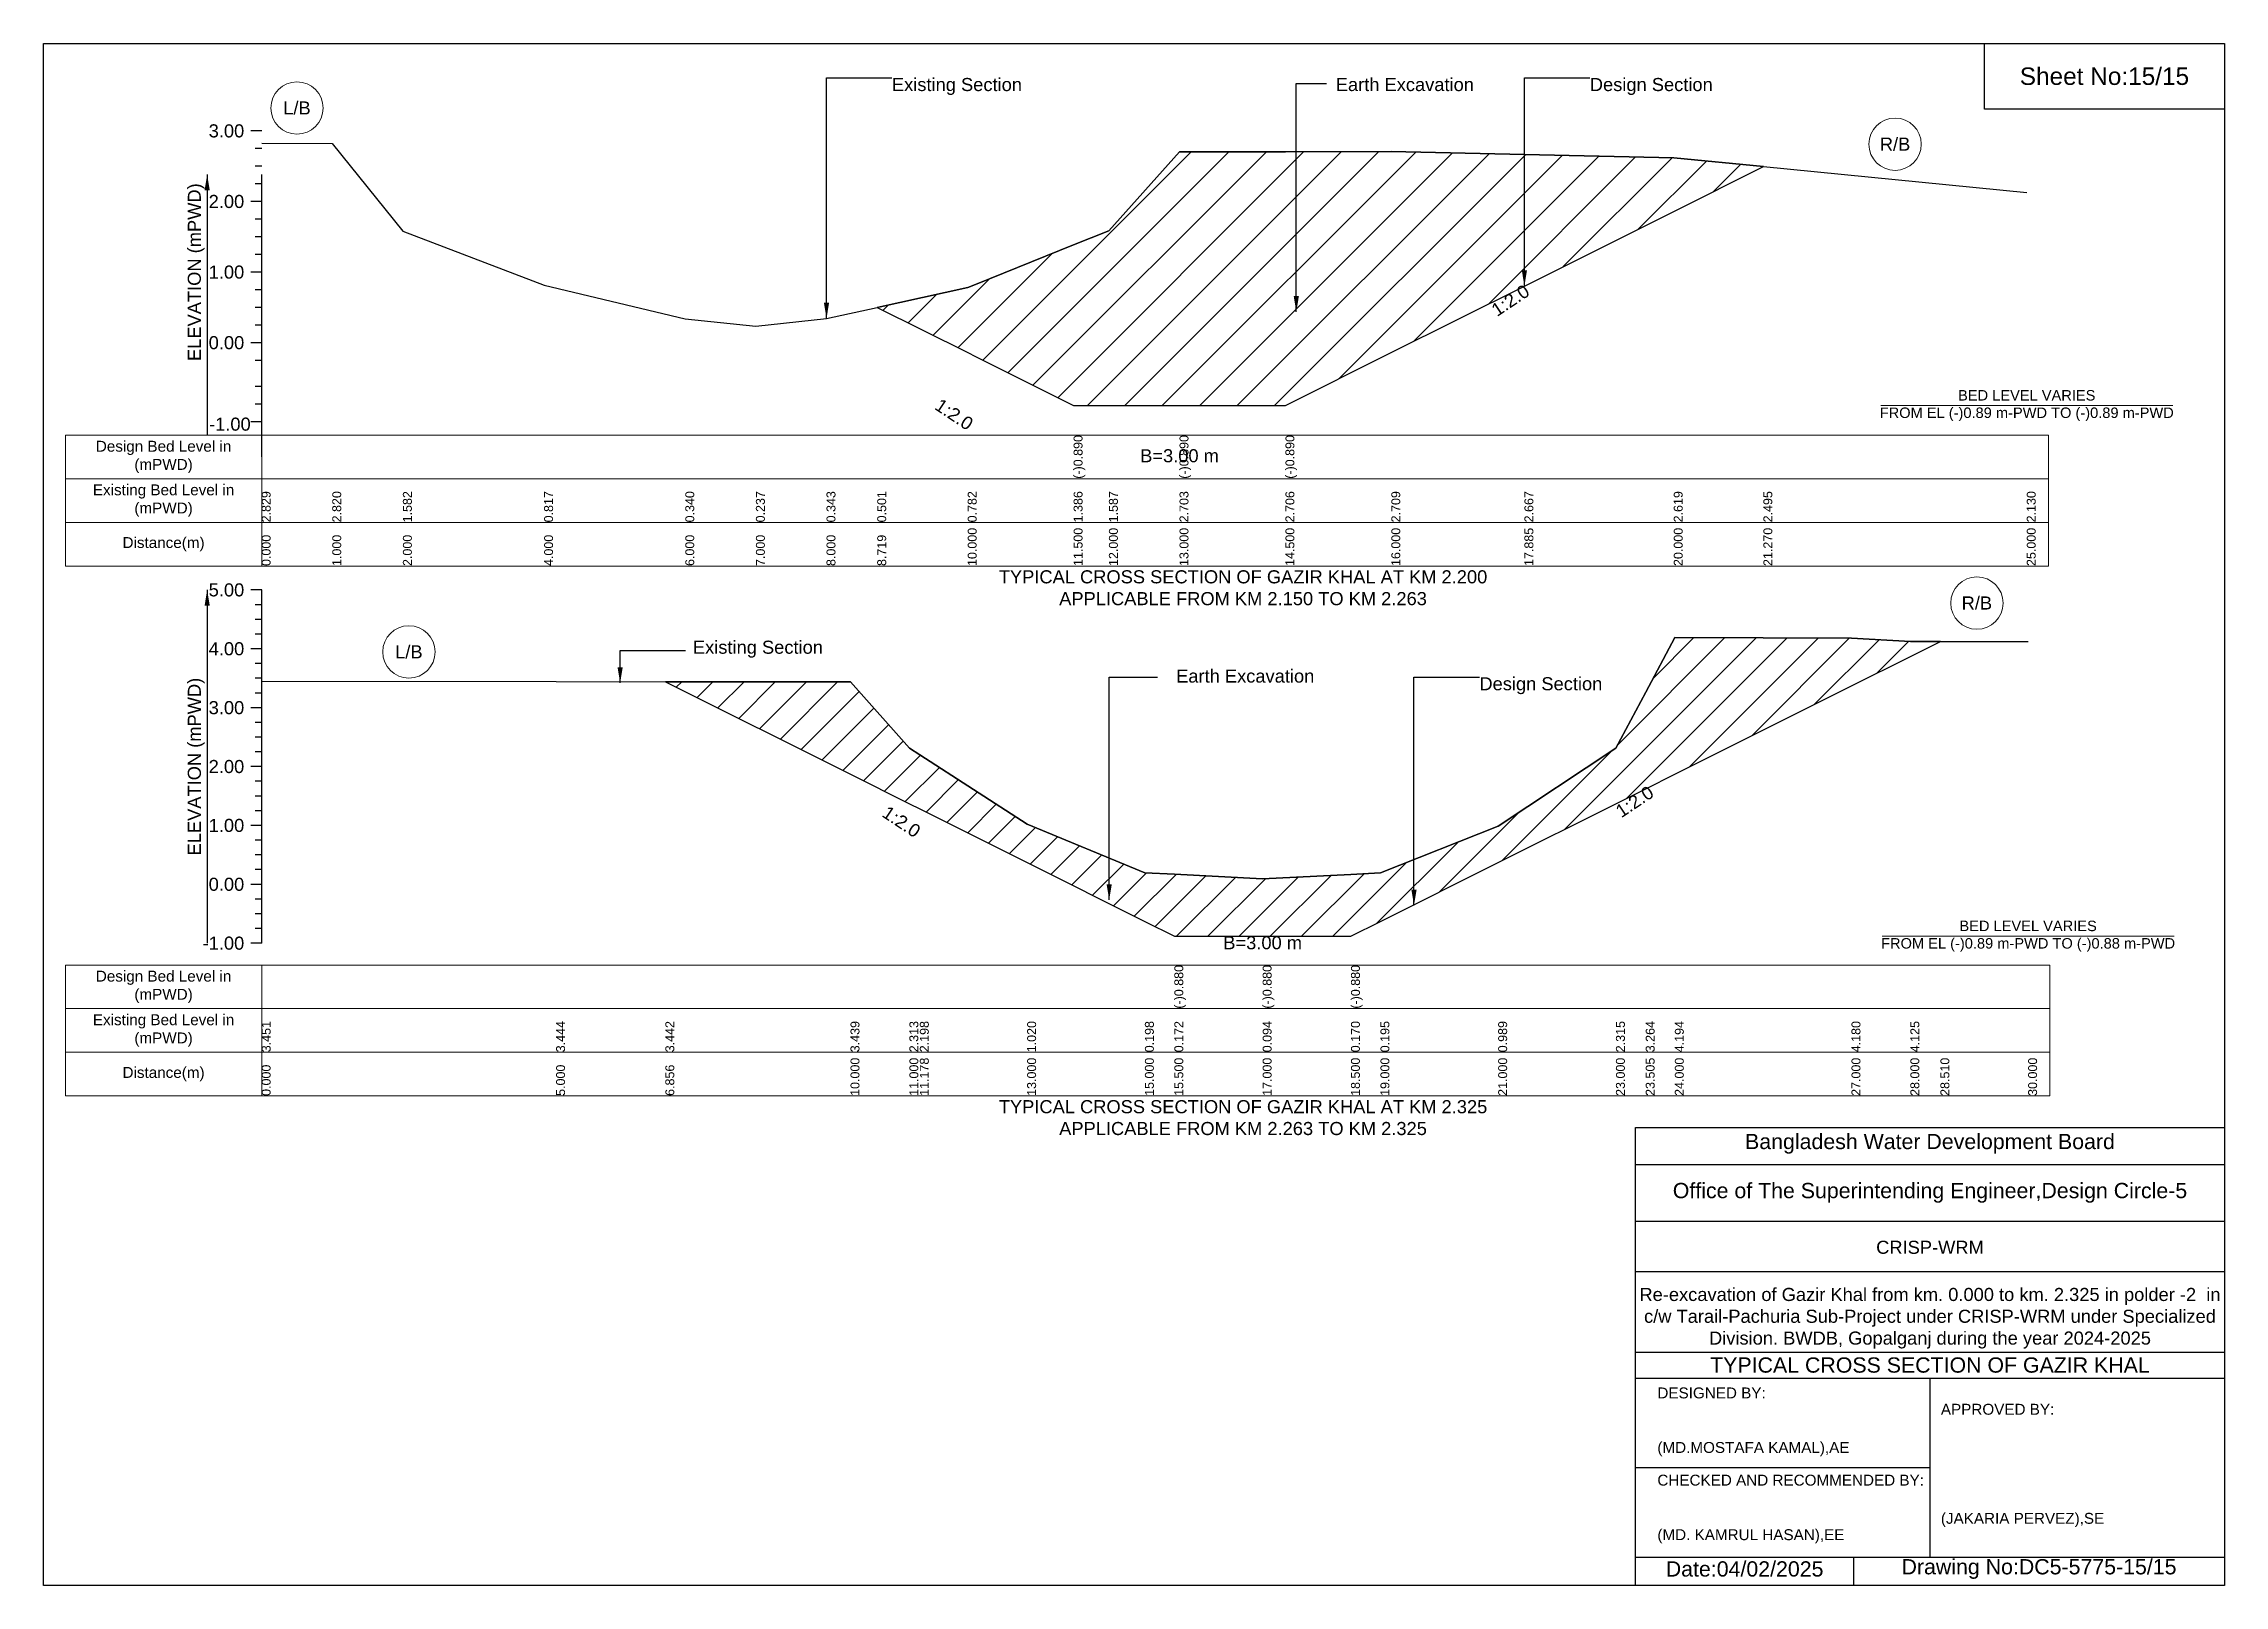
# Model space of a CAD drawing. Header units: inches. Extents: x 91000 to 258000, y -5656 to 9994.
# Drawn here: x 240000 to 248000, y -5656 to 0 of the extents above; entities that cross this region are included whole.
import ezdxf

# ---------------------------------------------------------------- set-up
doc = ezdxf.new("R2010")
doc.units = ezdxf.units.IN
doc.header["$LTSCALE"] = 7
doc.header["$MEASUREMENT"] = 0
for name, color, linetype, lineweight in [('Cross section Data Border', 7, 'Continuous', 9), ('Cross Section Labels', 7, 'Continuous', 9), ('Existing_Bed_Level for Xsection', 7, 'Continuous', 25)]:
    doc.layers.add(name, color=color, linetype=linetype, lineweight=lineweight)
doc.styles.get("Standard").update_dxf_attribs({"font": 'arial.ttf'})
doc.dimstyles.get("Standard").update_dxf_attribs({"dimtxt": 0.18, "dimasz": 0.18, "dimexe": 0.18, "dimexo": 0.0625, "dimgap": 0.09, "dimtad": 0, "dimtih": 1, "dimtoh": 1, "dimdec": 4, "dimzin": 0, "dimdsep": 46, "dimtxsty": 'Standard', "dimcen": 0.09, "dimadec": 0, "dimazin": 0, "dimtfac": 1, "dimtdec": 4, "dimtofl": 0, "dimtmove": 0, "dimatfit": 3, "dimfxl": 1, "dimtolj": 1, "dimtzin": 0, "dimarcsym": 0})

msp = doc.modelspace()

# ---------------------------------------------------------------- texts
at = {"attachment_point": 5}
for s, insert, char_height in [('Sheet No:15/15', (247560, -120), 64), ('Bangladesh Water Development Board', (246920, -4036), 56), ('Office of The Superintending Engineer,Design Circle-5', (246920, -4216), 56)]:
    msp.add_mtext(s, dxfattribs=dict(at, insert=insert, char_height=char_height))
for s, insert, char_height, width, attachment_point in [('CRISP-WRM', (246920, -4416), 48, 2240, 5), ('Re-excavation of Gazir Khal from km. 0.000 to km. 2.325 in polder -2  in c/w Tarail-Pachuria Sub-Project under CRISP-WRM under Specialized Division. BWDB, Gopalganj during the year 2024-2025', (246920, -4676), 48, 2160, 5), ('TYPICAL CROSS SECTION OF GAZIR KHAL', (246920, -4848), 56, 2240, 5), ('DESIGNED BY:^J^J^J(MD.MOSTAFA KAMAL),AE', (245920, -5056), 40, 1120, 4), ('APPROVED BY:^J^J^J^J^J^J(JAKARIA PERVEZ),SE', (246960, -5216), 40, 1120, 4), ('CHECKED AND RECOMMENDED BY:^J^J^J(MD. KAMRUL HASAN),EE', (245920, -5376), 40, 1120, 4), ('Date:04/02/2025', (246240, -5596), 56, 1120, 5), ('Drawing No:DC5-5775-15/15', (247320, -5596), 56, 1760, 5)]:
    msp.add_mtext(s, dxfattribs=dict(insert=insert, char_height=char_height, width=width, attachment_point=attachment_point))
at = {"layer": 'Cross section Data Border', "char_height": 40, "width": 640, "attachment_point": 5}
for s, insert in [('Design Bed Level in (mPWD)', (240440, -1516.4)), ('Existing Bed Level in (mPWD)', (240440, -1676.4)), ('Distance(m)', (240440, -1836.4)), ('Design Bed Level in (mPWD)', (240440, -3460.3)), ('Existing Bed Level in (mPWD)', (240440, -3620.3)), ('Distance(m)', (240440, -3780.3))]:
    msp.add_mtext(s, dxfattribs=dict(at, insert=insert))
at = {"layer": 'Cross Section Labels'}
for s, insert, char_height, attachment_point in [('Existing Section', (243112, -126.1), 48, 1), ('Earth Excavation', (244740.2, -126.1), 48, 1), ('Design Section', (245672.2, -126.1), 48, 1), ('L/B', (240929.5, -236.3), 48, 5), ('R/B', (246791.9, -369), 48, 5), ('BED LEVEL VARIES ^JFROM EL (-)0.89 m-PWD TO (-)0.89 m-PWD', (247275, -1327.9), 38.4, 5), ('B=3.00 m', (244167, -1487.9), 48, 2), ('TYPICAL CROSS SECTION OF GAZIR KHAL AT KM 2.200^JAPPLICABLE FROM KM 2.150 TO KM 2.263', (244400, -1996.4), 48, 5), ('R/B', (247092.1, -2052.4), 48, 5), ('L/B', (241340, -2231.6), 48, 5), ('Existing Section', (242381.9, -2190.3), 48, 1), ('Earth Excavation', (244154.6, -2296.1), 48, 1), ('Design Section', (245267.1, -2324.3), 48, 1), ('B=3.00 m', (244472, -3274.4), 48, 2), ('BED LEVEL VARIES ^JFROM EL (-)0.89 m-PWD TO (-)0.88 m-PWD', (247280, -3274.4), 38.4, 5), ('TYPICAL CROSS SECTION OF GAZIR KHAL AT KM 2.325^JAPPLICABLE FROM KM 2.263 TO KM 2.325', (244400, -3940.3), 48, 5)]:
    msp.add_mtext(s, dxfattribs=dict(at, insert=insert, char_height=char_height, attachment_point=attachment_point))
at = {"layer": 'Cross Section Labels', "char_height": 48, "attachment_point": 2}
for insert, rotation in [((245367.4, -921.9), 33.69007), ((243353.6, -1340.2), 326.30993), ((245823.1, -2760.8), 33.69007), ((243160.4, -2834.6), 326.30993)]:
    msp.add_mtext('1:2.0', dxfattribs=dict(at, insert=insert, rotation=rotation))
at = {"layer": 'Existing_Bed_Level for Xsection', "char_height": 48, "attachment_point": 6}
for s, insert in [('3.00', (240736, -320.4)), ('2.00', (240736, -579.4)), ('1.00', (240736, -838.4)), ('0.00', (240736, -1097.4)), ('-1.00', (240759.7, -1396.3)), ('5.00', (240736, -2004.3)), ('4.00', (240736, -2220.3)), ('3.00', (240736, -2436.3)), ('2.00', (240736, -2652.3)), ('1.00', (240736, -2868.3)), ('0.00', (240736, -3084.3)), ('-1.00', (240736, -3300.3))]:
    msp.add_mtext(s, dxfattribs=dict(at, insert=insert))
at = {"layer": 'Existing_Bed_Level for Xsection', "rotation": 90}
for s, insert, char_height, attachment_point in [('ELEVATION (mPWD)', (240560, -838.4), 48, 5), ('(-)0.890', (243778.5, -1596.4), 32.8, 1), ('(-)0.890', (244167, -1596.4), 32.8, 1), ('(-)0.890', (244555.5, -1596.4), 32.8, 1), ('2.829', (240800, -1756.4), 32.8, 1), ('2.820', (241059, -1756.4), 32.8, 1), ('1.582', (241318, -1756.4), 32.8, 1), ('0.817', (241836, -1756.4), 32.8, 1), ('0.340', (242354, -1756.4), 32.8, 1), ('0.237', (242613, -1756.4), 32.8, 1), ('0.343', (242872, -1756.4), 32.8, 1), ('0.501', (243058.1, -1756.4), 32.8, 1), ('0.782', (243390, -1756.4), 32.8, 1), ('1.386', (243778.5, -1756.4), 32.8, 1), ('1.587', (243908, -1756.4), 32.8, 1), ('2.703', (244167, -1756.4), 32.8, 1), ('2.706', (244555.5, -1756.4), 32.8, 1), ('2.709', (244944, -1756.4), 32.8, 1), ('2.667', (245432.2, -1756.4), 32.8, 1), ('2.619', (245980, -1756.4), 32.8, 1), ('2.495', (246308.8, -1756.4), 32.8, 1), ('2.130', (247275, -1756.4), 32.8, 1), ('0.000', (240800, -1916.4), 32.8, 1), ('1.000', (241059, -1916.4), 32.8, 1), ('2.000', (241318, -1916.4), 32.8, 1), ('4.000', (241836, -1916.4), 32.8, 1), ('6.000', (242354, -1916.4), 32.8, 1), ('7.000', (242613, -1916.4), 32.8, 1), ('8.000', (242872, -1916.4), 32.8, 1), ('8.719', (243058.1, -1916.4), 32.8, 1), ('10.000', (243390, -1916.4), 32.8, 1), ('11.500', (243778.5, -1916.4), 32.8, 1), ('12.000', (243908, -1916.4), 32.8, 1), ('13.000', (244167, -1916.4), 32.8, 1), ('14.500', (244555.5, -1916.4), 32.8, 1), ('16.000', (244944, -1916.4), 32.8, 1), ('17.885', (245432.2, -1916.4), 32.8, 1), ('20.000', (245980, -1916.4), 32.8, 1), ('21.270', (246308.8, -1916.4), 32.8, 1), ('25.000', (247275, -1916.4), 32.8, 1), ('ELEVATION (mPWD)', (240560, -2652.3), 48, 5), ('(-)0.880', (244148, -3540.3), 32.8, 1), ('(-)0.880', (244472, -3540.3), 32.8, 1), ('(-)0.880', (244796, -3540.3), 32.8, 1), ('3.451', (240800, -3700.3), 32.8, 1), ('3.444', (241880, -3700.3), 32.8, 1), ('3.442', (242280.8, -3700.3), 32.8, 1), ('3.439', (242960, -3700.3), 32.8, 1), ('2.313', (243176, -3700.3), 32.8, 1), ('2.198', (243214.4, -3700.3), 32.8, 1), ('1.020', (243608, -3700.3), 32.8, 1), ('0.198', (244040, -3700.3), 32.8, 1), ('0.172', (244148, -3700.3), 32.8, 1), ('0.094', (244472, -3700.3), 32.8, 1), ('0.170', (244796, -3700.3), 32.8, 1), ('0.195', (244904, -3700.3), 32.8, 1), ('0.989', (245336, -3700.3), 32.8, 1), ('2.315', (245768, -3700.3), 32.8, 1), ('3.264', (245877.1, -3700.3), 32.8, 1), ('4.194', (245984, -3700.3), 32.8, 1), ('4.180', (246632, -3700.3), 32.8, 1), ('4.125', (246848, -3700.3), 32.8, 1), ('0.000', (240800, -3860.3), 32.8, 1), ('5.000', (241880, -3860.3), 32.8, 1), ('6.856', (242280.8, -3860.3), 32.8, 1), ('10.000', (242960, -3860.3), 32.8, 1), ('11.000', (243176, -3860.3), 32.8, 1), ('11.178', (243214.4, -3860.3), 32.8, 1), ('13.000', (243608, -3860.3), 32.8, 1), ('15.000', (244040, -3860.3), 32.8, 1), ('15.500', (244148, -3860.3), 32.8, 1), ('17.000', (244472, -3860.3), 32.8, 1), ('18.500', (244796, -3860.3), 32.8, 1), ('19.000', (244904, -3860.3), 32.8, 1), ('21.000', (245336, -3860.3), 32.8, 1), ('23.000', (245768, -3860.3), 32.8, 1), ('23.505', (245877.1, -3860.3), 32.8, 1), ('24.000', (245984, -3860.3), 32.8, 1), ('27.000', (246632, -3860.3), 32.8, 1), ('28.000', (246848, -3860.3), 32.8, 1), ('28.510', (246958.2, -3860.3), 32.8, 1), ('30.000', (247280, -3860.3), 32.8, 1)]:
    msp.add_mtext(s, dxfattribs=dict(at, insert=insert, char_height=char_height, attachment_point=attachment_point))

# ---------------------------------------------------------------- hatches: boundary and pattern name
at = {"layer": 'Existing_Bed_Level for Xsection'}
h = msp.add_hatch(dxfattribs=at)
h.set_pattern_fill('ANSI31', color=256, scale=777, style=0)
h.set_pattern_definition([(45, (0, 160), (-68.677746, 68.677746), [])])
h.paths.add_polyline_path([(243058.1, -967.7), (243390, -1133.6), (243418.3, -1147.8), (243778.5, -1327.9), (243908, -1327.9), (244167, -1327.9), (244555.5, -1327.9), (244944, -1133.6), (245432.2, -889.6), (245980, -615.6), (246308.8, -451.2), (245980, -419.1), (245432.2, -406.7), (244944, -395.8), (244555.5, -396.5), (244167, -397.3), (243908, -686.4), (243778.5, -738.5), (243418.3, -883.5), (243390, -894.8)])
h = msp.add_hatch(dxfattribs=at)
h.set_pattern_fill('ANSI31', color=256, scale=648, style=0)
h.paths.add_polyline_path([(242280.8, -2340.8), (242960, -2680.4), (243176, -2788.4), (243214.4, -2807.6), (243608, -3004.4), (244040, -3220.4), (244148, -3274.4), (244472, -3274.4), (244796, -3274.4), (244904, -3220.4), (245336, -3004.4), (245768, -2788.4), (245877.1, -2733.8), (245984, -2680.4), (246632, -2356.4), (246848, -2248.4), (246958.2, -2193.3), (246848, -2193.3), (246632, -2181.4), (245984, -2178.4), (245877.1, -2379.3), (245768, -2584.3), (245336, -2870.7), (244904, -3042.2), (244796, -3047.6), (244472, -3064), (244148, -3047.2), (244040, -3041.5), (243608, -2864), (243214.4, -2609.5), (243176, -2584.7), (242960, -2341.5)])

# ---------------------------------------------------------------- linework, layer by layer
for points in [[(240000, 0), (248000, 0), (248000, -5656), (240000, -5656)], [(247120, 0), (248000, 0), (248000, -240), (247120, -240)]]:
    msp.add_lwpolyline(points, close=True)
for points in [[(245840, -5656), (245840, -3976), (248000, -3976)], [(245840, -4112), (248000, -4112)], [(245840, -4320), (248000, -4320)], [(245840, -4504), (248000, -4504)], [(245840, -4800), (248000, -4800)], [(245840, -4896), (248000, -4896)], [(246920, -4896), (246920, -5552)], [(245840, -5224), (246920, -5224)], [(245840, -5552), (248000, -5552)], [(246640, -5552), (246640, -5656)]]:
    msp.add_lwpolyline(points)
at = {"layer": 'Cross section Data Border'}
for points in [[(240080, -1436.4), (247355, -1436.4), (247355, -1916.4), (240080, -1916.4)], [(240080, -3380.3), (247360, -3380.3), (247360, -3860.3), (240080, -3860.3)]]:
    msp.add_lwpolyline(points, close=True, dxfattribs=at)
for points in [[(240800, -1436.4), (240800, -1916.4)], [(240080, -1596.4), (247355, -1596.4)], [(240080, -1756.4), (247355, -1756.4)], [(240800, -3380.3), (240800, -3860.3)], [(240080, -3540.3), (247360, -3540.3)], [(240080, -3700.3), (247360, -3700.3)]]:
    msp.add_lwpolyline(points, dxfattribs=at)
at = {"layer": 'Cross Section Labels'}
for points in [[(246739.2, -1327.9), (247810.8, -1327.9)], [(246744.2, -3274.4), (247815.8, -3274.4)]]:
    msp.add_lwpolyline(points, dxfattribs=at)
for centre in [(240929.5, -236.3), (246791.9, -369), (247092.1, -2052.4), (241340, -2231.6)]:
    msp.add_circle(centre, 96, dxfattribs=at)
at = {"layer": 'Existing_Bed_Level for Xsection'}
for points in [[(240800, -320.4), (240760, -320.4)], [(240800, -385.1), (240776, -385.1)], [(240800, -364.7), (241059, -367), (241318, -687.6), (241836, -885.8), (242354, -1009.3), (242613, -1036), (242872, -1008.5), (243058.1, -967.7), (243390, -894.8), (243418.3, -883.5), (243778.5, -738.5), (243778.5, -738.5), (243908, -686.4), (244167, -397.3), (244167, -397.3), (244555.5, -396.5), (244555.5, -396.5), (244944, -395.8), (245432.2, -406.7), (245980, -419.1), (246308.8, -451.2), (247275, -545.7)], [(240800, -449.9), (240776, -449.9)], [(240800, -514.6), (240776, -514.6)], [(240800, -1516.4), (240800, -1257.4), (240800, -998.4), (240800, -739.4), (240800, -480.4)], [(240800, -579.4), (240760, -579.4)], [(240800, -644.1), (240776, -644.1)], [(240800, -708.9), (240776, -708.9)], [(240800, -773.6), (240776, -773.6)], [(240800, -838.4), (240760, -838.4)], [(240800, -903.1), (240776, -903.1)], [(240800, -967.9), (240776, -967.9)], [(240800, -1032.6), (240776, -1032.6)], [(240800, -1097.4), (240760, -1097.4)], [(240800, -1162.1), (240776, -1162.1)], [(240800, -1257.4), (240776, -1257.4)], [(240800, -1322.1), (240776, -1322.1)], [(240800, -1386.9), (240760, -1386.9)], [(240800, -2004.3), (240760, -2004.3)], [(240800, -2058.3), (240776, -2058.3)], [(240800, -3300.3), (240800, -3084.3), (240800, -2868.3), (240800, -2652.3), (240800, -2436.3), (240800, -2220.3), (240800, -2004.3)], [(240800, -2112.3), (240776, -2112.3)], [(240800, -2220.3), (240760, -2220.3)], [(240800, -2166.3), (240776, -2166.3)], [(240800, -2338.9), (241880, -2340.4), (242280.8, -2340.8), (242960, -2341.5), (243176, -2584.7), (243214.4, -2609.5), (243608, -2864), (244040, -3041.5), (244148, -3047.2), (244148, -3047.2), (244472, -3064), (244472, -3064), (244796, -3047.6), (244796, -3047.6), (244904, -3042.2), (245336, -2870.7), (245768, -2584.3), (245877.1, -2379.3), (245984, -2178.4), (246632, -2181.4), (246848, -2193.3), (246958.2, -2193.3), (247280, -2193.3)], [(240800, -2274.3), (240776, -2274.3)], [(240800, -2328.3), (240776, -2328.3)], [(240800, -2382.3), (240776, -2382.3)], [(240800, -2436.3), (240760, -2436.3)], [(240800, -2490.3), (240776, -2490.3)], [(240800, -2544.3), (240776, -2544.3)], [(240800, -2598.3), (240776, -2598.3)], [(240800, -2652.3), (240760, -2652.3)], [(240800, -2706.3), (240776, -2706.3)], [(240800, -2760.3), (240776, -2760.3)], [(240800, -2868.3), (240760, -2868.3)], [(240800, -2814.3), (240776, -2814.3)], [(240800, -2922.3), (240776, -2922.3)], [(240800, -2976.3), (240776, -2976.3)], [(240800, -3030.3), (240776, -3030.3)], [(240800, -3084.3), (240760, -3084.3)], [(240800, -3138.3), (240776, -3138.3)], [(240800, -3192.3), (240776, -3192.3)], [(240800, -3246.3), (240776, -3246.3)], [(240800, -3300.3), (240760, -3300.3)]]:
    msp.add_lwpolyline(points, dxfattribs=at)
for points in [[(243058.1, -967.7), (243390, -1133.6), (243418.3, -1147.8), (243778.5, -1327.9), (243778.5, -1327.9), (243908, -1327.9), (244167, -1327.9), (244167, -1327.9), (244555.5, -1327.9), (244555.5, -1327.9), (244944, -1133.6), (245432.2, -889.6), (245980, -615.6), (246308.8, -451.2), (245980, -419.1), (245432.2, -406.7), (244944, -395.8), (244555.5, -396.5), (244555.5, -396.5), (244167, -397.3), (244167, -397.3), (243908, -686.4), (243778.5, -738.5), (243778.5, -738.5), (243418.3, -883.5), (243390, -894.8)], [(242280.8, -2340.8), (242280.8, -2340.8), (242960, -2680.4), (243176, -2788.4), (243214.4, -2807.6), (243608, -3004.4), (244040, -3220.4), (244148, -3274.4), (244148, -3274.4), (244472, -3274.4), (244472, -3274.4), (244796, -3274.4), (244796, -3274.4), (244904, -3220.4), (245336, -3004.4), (245768, -2788.4), (245877.1, -2733.8), (245984, -2680.4), (246632, -2356.4), (246848, -2248.4), (246958.2, -2193.3), (246958.2, -2193.3), (246958.2, -2193.3), (246848, -2193.3), (246632, -2181.4), (245984, -2178.4), (245877.1, -2379.3), (245768, -2584.3), (245336, -2870.7), (244904, -3042.2), (244796, -3047.6), (244796, -3047.6), (244472, -3064), (244472, -3064), (244148, -3047.2), (244148, -3047.2), (244040, -3041.5), (243608, -2864), (243214.4, -2609.5), (243176, -2584.7), (242960, -2341.5), (242280.8, -2340.8)]]:
    msp.add_lwpolyline(points, close=True, dxfattribs=at)

msp.set_redraw_order([(e.dxf.handle, doc.entitydb.next_handle()) for e in msp.query("TEXT MTEXT ATTDEF DIMENSION ARC_DIMENSION")])  # texts and dimensions are drawn at this point

# ---------------------------------------------------------------- leaders
at = {"layer": 'Cross Section Labels', "annotation_type": 0, "has_hookline": 1, "hookline_direction": 0}
for points, text_width in [([(242872, -1008.5), (242872, -126.1), (243111.9, -126.1)], 467.2), ([(244595.4, -984), (244595.4, -146), (244705.8, -146)], 497), ([(245432.2, -889.6), (245432.2, -126.1), (245672.1, -126.1)], 441.2), ([(242115, -2345.5), (242115, -2225.8), (242354.9, -2225.8)], 467.2), ([(243909, -3141.4), (243909, -2324.3), (244086.1, -2324.3)], 497), ([(245027.1, -3161.8), (245027.1, -2324.3), (245267, -2324.3)], 441.2)]:
    msp.add_leader(points, dimstyle='Standard', override={"dimasz": 57.6}, dxfattribs=dict(at, text_width=text_width))
at = {"layer": 'Existing_Bed_Level for Xsection'}
for points in [[(240600, -480.4), (240600, -1436.4)], [(240600, -2004.3), (240600, -3300.3)]]:
    msp.add_leader(points, dimstyle='Standard', override={"dimasz": 57.6}, dxfattribs=at)

doc.saveas('drawing.dxf')
